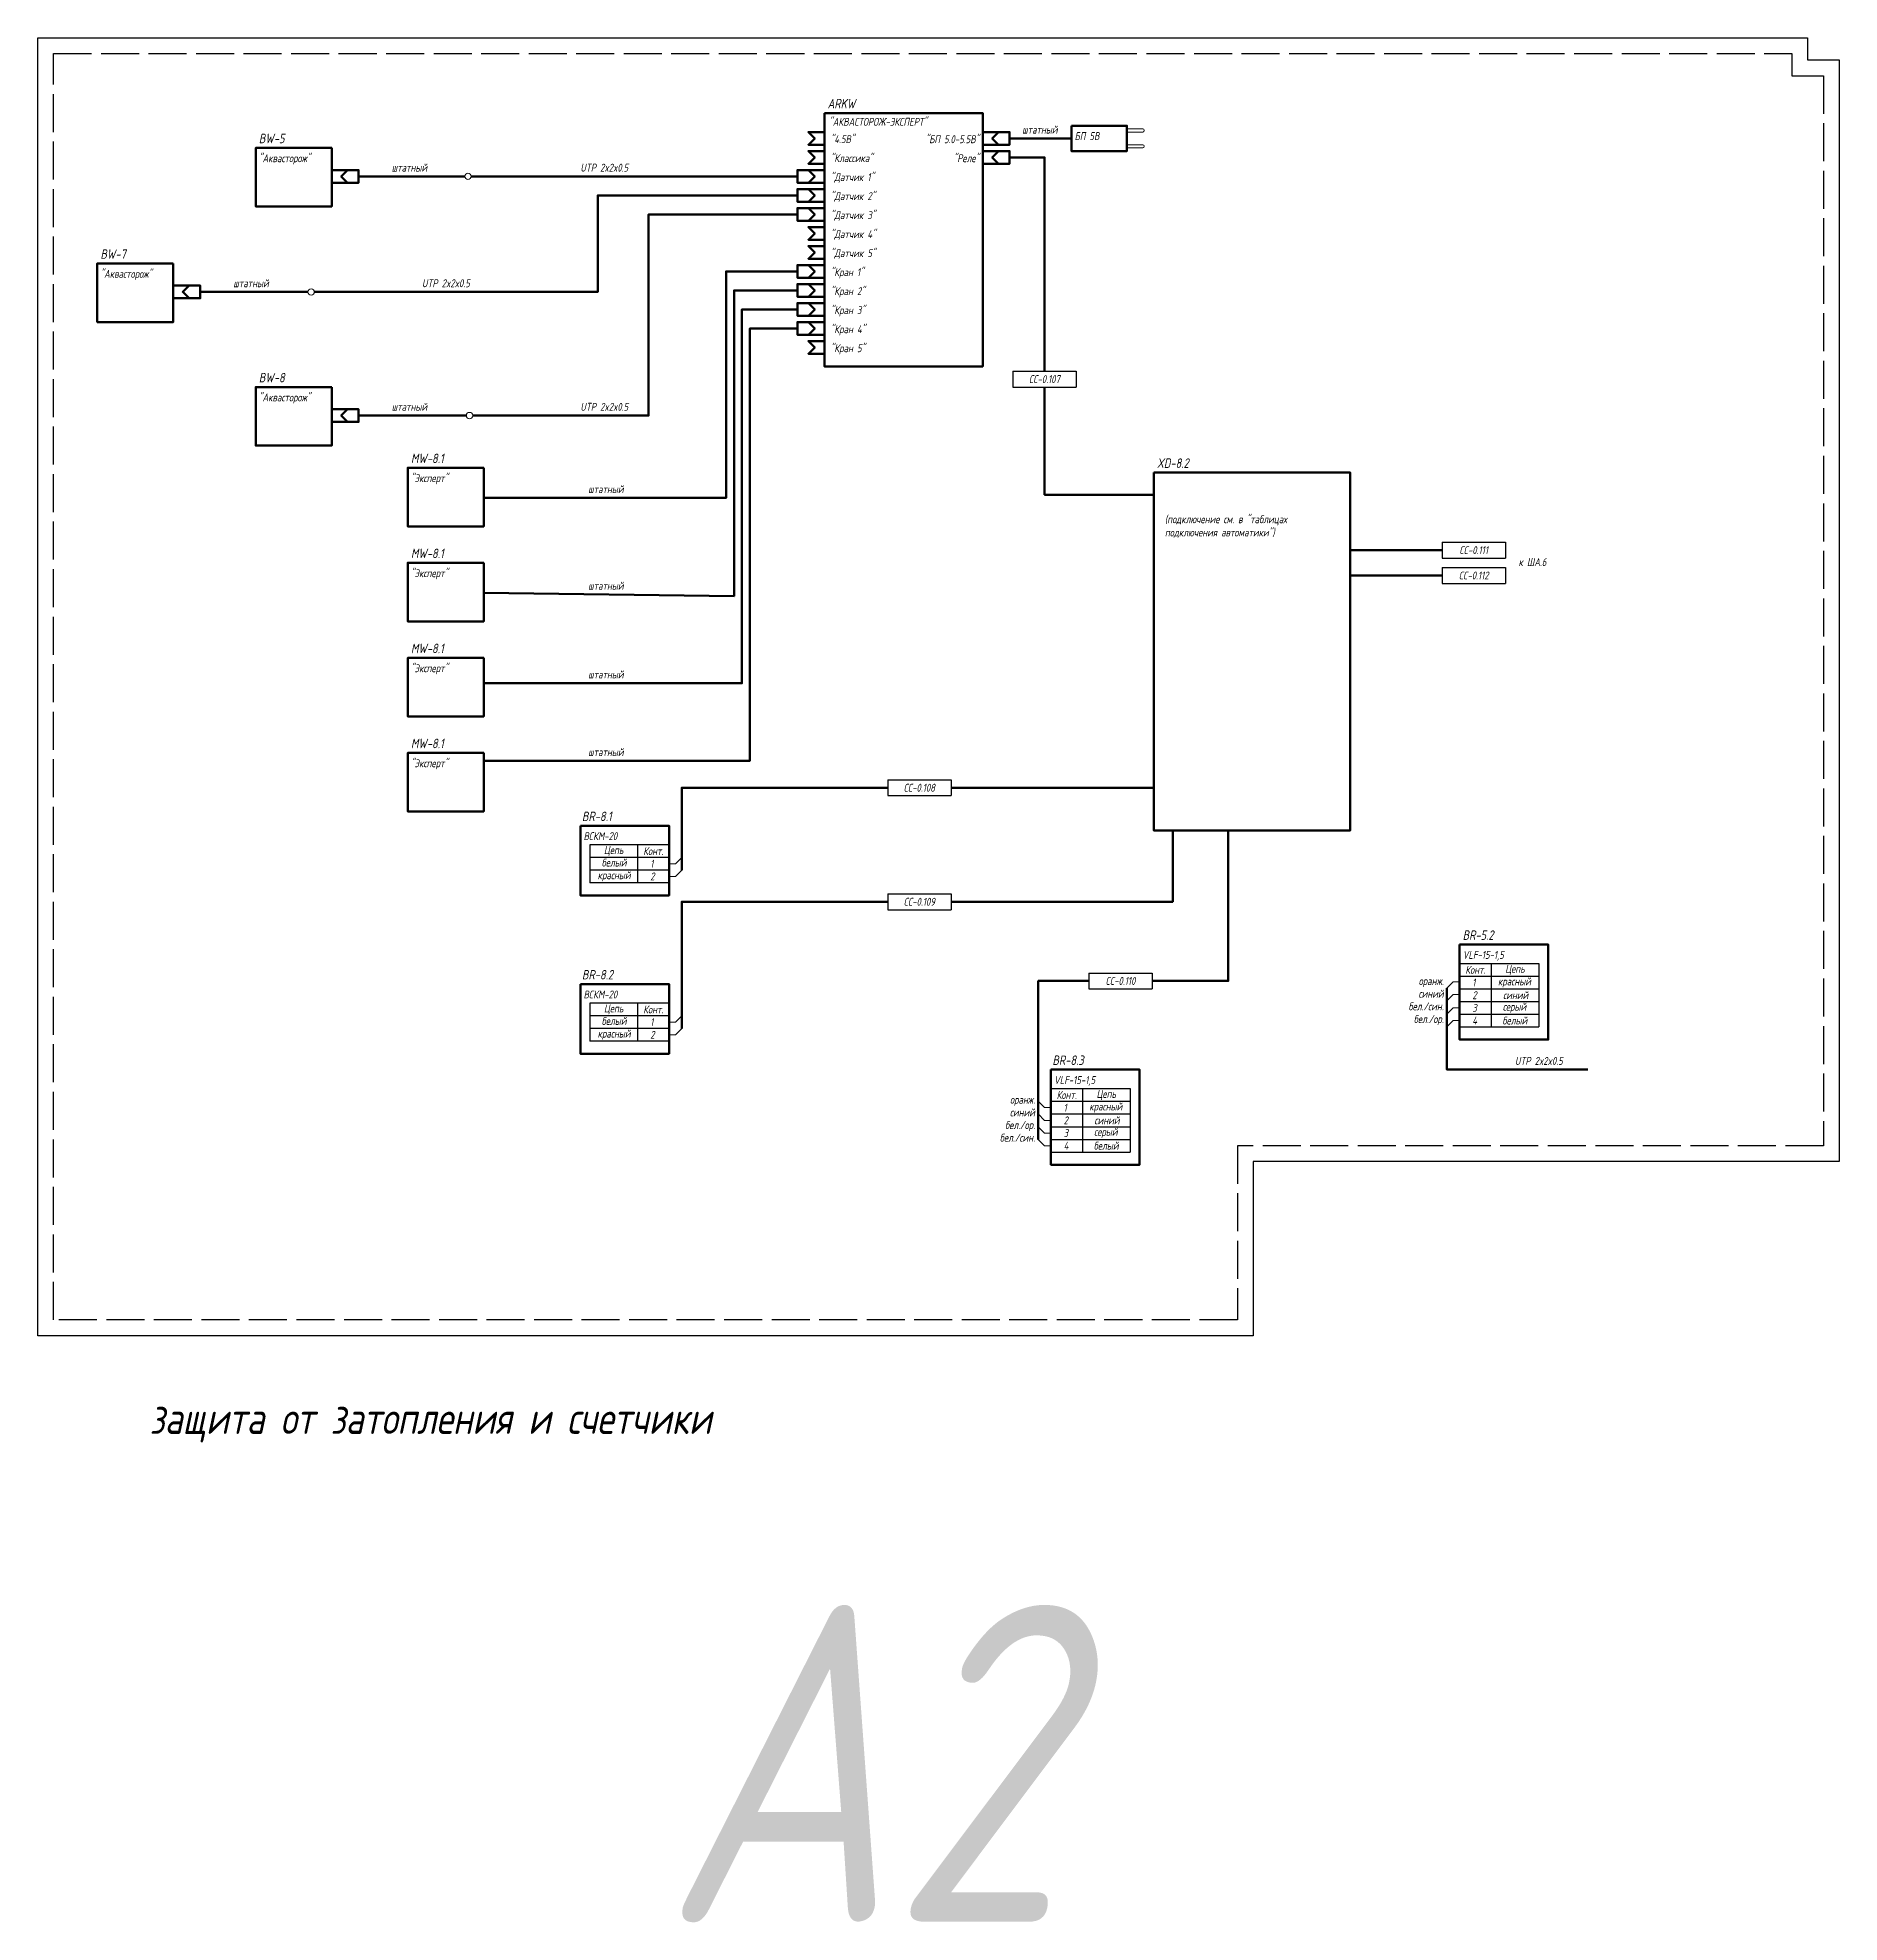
# Model space of a CAD drawing. Header units: millimetres. Extents: x 1422 to 2885, y -1408 to -789.
# Drawn here: x 1422 to 1990, y -1408 to -813 of the extents above; entities that cross this region are included whole.
import ezdxf
from ezdxf.enums import TextEntityAlignment as Align

# ---------------------------------------------------------------- set-up
doc = ezdxf.new("R2010")
doc.units = ezdxf.units.MM
doc.linetypes.add('ACAD_ISO02W100', pattern=[15, 12, -3])
doc.layers.add('noprint', color=2, linetype='Continuous', true_color=0xffff00, plot=False)
doc.styles.add('MtXpl_ISOCPEUR', font='isocpeui.ttf')
doc.styles.add('textstyle101', font='isocpeui.ttf', dxfattribs={"width": 0.8})
doc.styles.add('textstyle102', font='isocpeui.ttf', dxfattribs={"width": 0.8})
doc.styles.add('textstyle103', font='isocpeui.ttf', dxfattribs={"width": 0.8})
doc.styles.add('textstyle104', font='isocpeui.ttf', dxfattribs={"width": 0.8})
doc.styles.add('textstyle105', font='isocpeui.ttf', dxfattribs={"width": 0.8})
doc.styles.add('textstyle106', font='isocpeui.ttf', dxfattribs={"width": 0.8})
doc.styles.add('textstyle107', font='isocpeui.ttf', dxfattribs={"width": 0.8})
doc.styles.add('textstyle108', font='isocpeui.ttf', dxfattribs={"width": 0.8})
doc.styles.add('textstyle109', font='isocpeui.ttf', dxfattribs={"width": 0.8})
doc.styles.add('textstyle110', font='isocpeui.ttf', dxfattribs={"width": 0.8})
doc.styles.add('textstyle111', font='isocpeui.ttf', dxfattribs={"width": 0.8})
doc.styles.add('textstyle112', font='isocpeui.ttf', dxfattribs={"width": 0.8})
doc.styles.add('textstyle113', font='isocpeui.ttf', dxfattribs={"width": 0.8})
doc.styles.add('textstyle114', font='isocpeui.ttf', dxfattribs={"width": 0.8})
doc.styles.add('textstyle115', font='isocpeui.ttf', dxfattribs={"width": 0.8})
doc.styles.add('textstyle116', font='isocpeui.ttf', dxfattribs={"width": 0.8})
doc.styles.add('textstyle117', font='isocpeui.ttf', dxfattribs={"width": 0.8})
doc.styles.add('textstyle118', font='isocpeui.ttf', dxfattribs={"width": 0.8})
doc.styles.add('textstyle120', font='isocpeui.ttf', dxfattribs={"width": 0.8})
doc.styles.add('textstyle121', font='isocpeui.ttf', dxfattribs={"width": 0.8})
doc.styles.add('textstyle122', font='isocpeui.ttf', dxfattribs={"width": 0.8})
doc.styles.add('textstyle123', font='isocpeui.ttf', dxfattribs={"width": 0.8})
doc.styles.add('textstyle125', font='isocpeui.ttf', dxfattribs={"width": 0.8})
doc.styles.add('textstyle126', font='isocpeui.ttf', dxfattribs={"width": 0.8})
doc.styles.add('textstyle127', font='isocpeui.ttf', dxfattribs={"width": 0.8})
doc.styles.add('textstyle128', font='isocpeui.ttf', dxfattribs={"width": 0.8})
doc.styles.add('textstyle130', font='isocpeui.ttf', dxfattribs={"width": 0.8})
doc.styles.add('textstyle131', font='isocpeui.ttf', dxfattribs={"width": 0.8})
doc.styles.add('textstyle132', font='isocpeui.ttf', dxfattribs={"width": 0.8})
doc.styles.add('textstyle133', font='isocpeui.ttf', dxfattribs={"width": 0.8})
doc.styles.add('textstyle137', font='isocpeui.ttf', dxfattribs={"width": 0.8})
doc.styles.add('textstyle138', font='isocpeui.ttf', dxfattribs={"width": 0.8})
doc.styles.add('textstyle139', font='isocpeui.ttf', dxfattribs={"width": 0.8})
doc.styles.add('textstyle183', font='isocpeui.ttf', dxfattribs={"width": 0.8})
doc.styles.add('textstyle193', font='isocpeui.ttf', dxfattribs={"width": 0.8})
doc.styles.add('textstyle194', font='isocpeui.ttf', dxfattribs={"width": 0.8})
doc.styles.add('textstyle224', font='isocpeui.ttf', dxfattribs={"width": 0.8})
doc.styles.add('textstyle225', font='isocpeui.ttf', dxfattribs={"width": 0.8})
doc.styles.add('textstyle226', font='isocpeui.ttf', dxfattribs={"width": 0.8})
doc.styles.add('textstyle244', font='isocpeui.ttf', dxfattribs={"width": 0.8})
doc.styles.add('textstyle260', font='isocpeui.ttf', dxfattribs={"width": 0.8})
doc.styles.add('textstyle393', font='isocpeui.ttf', dxfattribs={"width": 0.8})
doc.styles.add('textstyle394', font='isocpeui.ttf', dxfattribs={"width": 0.8})
doc.styles.add('ГОСТ-ISOCPEUR', font='isocpeui.ttf', dxfattribs={"width": 0.8})

msp = doc.modelspace()

# ---------------------------------------------------------------- texts
at = {"width": 0.8}
for s, height, style, p in [('ARKW', 3, 'textstyle116', (1671, -835.03)), ('"АКВАСТОРОЖ-ЭКСПЕРТ"', 2.5, 'textstyle115', (1671.5, -840.53)), ('BW-5', 3, 'textstyle117', (1491.5, -846.03)), ('"4.5В"', 2.5, 'textstyle101', (1672, -846)), ('БП 5В', 2.5, 'textstyle138', (1749, -845.03)), ('"Аквасторож"', 2.5, 'textstyle118', (1491.5, -852.03)), ('"Классика"', 2.5, 'textstyle102', (1672, -852)), ('"Датчик 1"', 2.5, 'textstyle103', (1672, -858)), ('"Датчик 2"', 2.5, 'textstyle104', (1672, -864)), ('"Датчик 3"', 2.5, 'textstyle105', (1672, -870)), ('"Датчик 4"', 2.5, 'textstyle106', (1672, -876)), ('BW-7', 3, 'textstyle122', (1441.5, -882.53)), ('"Датчик 5"', 2.5, 'textstyle107', (1672, -882)), ('"Аквасторож"', 2.5, 'textstyle123', (1441.5, -888.53)), ('"Кран 1"', 2.5, 'textstyle108', (1672, -888)), ('"Кран 2"', 2.5, 'textstyle109', (1672, -894)), ('"Кран 3"', 2.5, 'textstyle110', (1672, -900)), ('"Кран 4"', 2.5, 'textstyle111', (1672, -906)), ('"Кран 5"', 2.5, 'textstyle112', (1672, -912)), ('BW-8', 3, 'textstyle127', (1491.5, -921.53)), ('"Аквасторож"', 2.5, 'textstyle128', (1491.5, -927.53)), ('MW-8.1', 3, 'textstyle132', (1539.5, -947.03)), ('XD-8.2', 3, 'textstyle194', (1775, -948.53)), ('"Эксперт"', 2.5, 'textstyle133', (1539.5, -953.03)), ('MW-8.1', 3, 'textstyle132', (1539.5, -977.03)), ('"Эксперт"', 2.5, 'textstyle133', (1539.5, -983.03)), ('MW-8.1', 3, 'textstyle132', (1539.5, -1007.03)), ('"Эксперт"', 2.5, 'textstyle133', (1539.5, -1013.03)), ('MW-8.1', 3, 'textstyle132', (1539.5, -1037.03)), ('"Эксперт"', 2.5, 'textstyle133', (1539.5, -1043.03)), ('BR-8.1', 3, 'textstyle225', (1593.5, -1060.03)), ('ВСКМ-20', 2.5, 'textstyle224', (1594, -1066.03)), ('2', 2.5, 'MtXpl_ISOCPEUR', (1615.05, -1078.75)), ('1', 2.5, 'MtXpl_ISOCPEUR', (1615.03, -1074.75)), ('BR-5.2', 3, 'textstyle225', (1871.5, -1097.53)), ('VLF-15-1,5', 2.5, 'textstyle224', (1871.5, -1103.53)), ('BR-8.2', 3, 'textstyle225', (1593.5, -1110.03)), ('1', 2.5, 'MtXpl_ISOCPEUR', (1874.53, -1112.25)), ('красный', 2.5, 'MtXpl_ISOCPEUR', (1882.64, -1111.88)), ('ВСКМ-20', 2.5, 'textstyle224', (1594, -1116.03)), ('2', 2.5, 'MtXpl_ISOCPEUR', (1874.55, -1116.25)), ('3', 2.5, 'MtXpl_ISOCPEUR', (1874.55, -1120.25)), ('серый', 2.5, 'MtXpl_ISOCPEUR', (1884.15, -1119.88)), ('синий', 2.5, 'MtXpl_ISOCPEUR', (1884.26, -1116.25)), ('1', 2.5, 'MtXpl_ISOCPEUR', (1615.03, -1124.75)), ('4', 2.5, 'MtXpl_ISOCPEUR', (1874.54, -1124.25)), ('белый', 2.5, 'MtXpl_ISOCPEUR', (1884.04, -1124.25)), ('2', 2.5, 'MtXpl_ISOCPEUR', (1615.05, -1128.75)), ('BR-8.3', 3, 'textstyle225', (1742, -1137.03)), ('VLF-15-1,5', 2.5, 'textstyle224', (1742.5, -1143.03)), ('2', 2.5, 'MtXpl_ISOCPEUR', (1745.55, -1155.75)), ('1', 2.5, 'MtXpl_ISOCPEUR', (1745.53, -1151.75)), ('красный', 2.5, 'MtXpl_ISOCPEUR', (1753.64, -1151.38)), ('синий', 2.5, 'MtXpl_ISOCPEUR', (1755.26, -1155.75)), ('3', 2.5, 'MtXpl_ISOCPEUR', (1745.55, -1159.75)), ('серый', 2.5, 'MtXpl_ISOCPEUR', (1755.15, -1159.38)), ('4', 2.5, 'MtXpl_ISOCPEUR', (1745.54, -1163.75)), ('белый', 2.5, 'MtXpl_ISOCPEUR', (1755.04, -1163.75))]:
    msp.add_text(s, height=height, dxfattribs=dict(at, style=style)).set_placement(p)
for s, style, p in [('"БП 5.0-5.5В"', 'textstyle113', (1718.88, -846.03)), ('"Реле"', 'textstyle114', (1718.88, -852.03)), ('оранж.', 'textstyle226', (1865.5, -1111.77)), ('бел./син.', 'textstyle226', (1865.5, -1119.77)), ('синий', 'textstyle226', (1865.5, -1115.77)), ('бел./ор.', 'textstyle226', (1865.5, -1123.77)), ('оранж.', 'textstyle226', (1736.5, -1149.23)), ('синий', 'textstyle226', (1736.5, -1153.23)), ('бел./син.', 'textstyle226', (1736.5, -1161.23)), ('бел./ор.', 'textstyle226', (1736.5, -1157.23))]:
    msp.add_text(s, height=2.5, dxfattribs=dict(at, style=style)).set_placement(p, align=Align.RIGHT)
for s, style, p in [('штатный', 'textstyle139', (1738.04, -843)), ('штатный', 'textstyle120', (1539.04, -855)), ('UTP 2x2x0.5', 'textstyle121', (1600.54, -855)), ('штатный', 'textstyle125', (1489.04, -891.5)), ('UTP 2x2x0.5', 'textstyle126', (1550.54, -891.5)), ('штатный', 'textstyle130', (1539.04, -930.5)), ('UTP 2x2x0.5', 'textstyle131', (1600.54, -930.5)), ('штатный', 'textstyle137', (1601.04, -956.5)), ('к ША.6', 'textstyle183', (1893.54, -979.5)), ('штатный', 'textstyle137', (1601.04, -987)), ('штатный', 'textstyle137', (1601.04, -1015)), ('штатный', 'textstyle137', (1601.04, -1039.5)), ('красный', 'MtXpl_ISOCPEUR', (1603.64, -1078.38)), ('белый', 'MtXpl_ISOCPEUR', (1603.64, -1074.38)), ('белый', 'MtXpl_ISOCPEUR', (1603.64, -1124.38)), ('красный', 'MtXpl_ISOCPEUR', (1603.64, -1128.38)), ('UTP 2x2x0.5', 'textstyle244', (1895.54, -1137))]:
    msp.add_text(s, height=2.5, dxfattribs=dict(at, style=style)).set_placement(p, align=Align.CENTER)
at = {"insert": (1777.5, -963.5), "char_height": 2.5, "attachment_point": 1, "style": 'ГОСТ-ISOCPEUR'}
msp.add_mtext_dynamic_manual_height_columns('(подключение см. в "таблицах\\Pподключения автоматики")', width=52, gutter_width=12.5, heights=[0], dxfattribs=at)
at = {"char_height": 2.5, "attachment_point": 5}
for s, insert, width, style in [('Цепь', (1603.5, -1069.5), 15, 'textstyle394'), ('Конт.', (1616, -1069.5), 10, 'textstyle393'), ('Конт.', (1875.5, -1107), 10, 'textstyle393'), ('Цепь', (1888, -1107), 15, 'textstyle394'), ('Цепь', (1603.5, -1119.5), 15, 'textstyle394'), ('Конт.', (1616, -1119.5), 10, 'textstyle393'), ('Конт.', (1746.5, -1146.5), 10, 'textstyle393'), ('Цепь', (1759, -1146.5), 15, 'textstyle394')]:
    msp.add_mtext(s, dxfattribs=dict(at, insert=insert, width=width, style=style))
at = {"layer": 'noprint', "width": 0.8}
for s, height, style, p in [('защита от затопления и счетчики', 10, 'textstyle193', (1457, -1253.5)), ('А2', 100, 'textstyle260', (1618.64, -1407.48))]:
    msp.add_text(s, height=height, dxfattribs=dict(at, style=style)).set_placement(p)

# ---------------------------------------------------------------- blocks, each defined once
blk = doc.blocks.new('*T41')
at = {"color": 0, "linetype": 'ByBlock', "lineweight": -2, "transparency": 16777216}
for p, q in [((0, 0), (20, 0)), ((0, 0), (0, -5)), ((20, 0), (20, -5)), ((0, -5), (20, -5))]:
    blk.add_line(p, q, dxfattribs=at)
at = {"color": 0, "transparency": 16777216, "insert": (10, -2.5), "char_height": 2.5, "width": 19, "attachment_point": 5, "style": 'ГОСТ-ISOCPEUR'}
blk.add_mtext('{СС-0.107}', dxfattribs=at)
blk = doc.blocks.new('*T44')
at = {"color": 0, "linetype": 'ByBlock', "lineweight": -2, "transparency": 16777216}
for p, q in [((0, 0), (20, 0)), ((0, 0), (0, -5)), ((20, 0), (20, -5)), ((0, -5), (20, -5))]:
    blk.add_line(p, q, dxfattribs=at)
at = {"color": 0, "transparency": 16777216, "insert": (10, -2.5), "char_height": 2.5, "width": 19, "attachment_point": 5, "style": 'ГОСТ-ISOCPEUR'}
blk.add_mtext('{СС-0.110}', dxfattribs=at)
blk = doc.blocks.new('*T47')
at = {"color": 0, "linetype": 'ByBlock', "lineweight": -2, "transparency": 16777216}
for p, q in [((0, 0), (20, 0)), ((0, 0), (0, -5)), ((20, 0), (20, -5)), ((0, -5), (20, -5))]:
    blk.add_line(p, q, dxfattribs=at)
at = {"color": 0, "transparency": 16777216, "insert": (10, -2.5), "char_height": 2.5, "width": 19, "attachment_point": 5, "style": 'ГОСТ-ISOCPEUR'}
blk.add_mtext('{СС-0.108}', dxfattribs=at)
blk = doc.blocks.new('*T51')
at = {"color": 0, "linetype": 'ByBlock', "lineweight": -2, "transparency": 16777216}
for p, q in [((0, 0), (20, 0)), ((0, 0), (0, -5)), ((20, 0), (20, -5)), ((0, -5), (20, -5))]:
    blk.add_line(p, q, dxfattribs=at)
at = {"color": 0, "transparency": 16777216, "insert": (10, -2.5), "char_height": 2.5, "width": 19, "attachment_point": 5, "style": 'ГОСТ-ISOCPEUR'}
blk.add_mtext('СС-0.109', dxfattribs=at)
blk = doc.blocks.new('*T56')
at = {"color": 0, "linetype": 'ByBlock', "lineweight": -2, "transparency": 16777216}
for p, q in [((0, 0), (20, 0)), ((0, 0), (0, -5)), ((20, 0), (20, -5)), ((0, -5), (20, -5))]:
    blk.add_line(p, q, dxfattribs=at)
at = {"color": 0, "transparency": 16777216, "insert": (10, -2.5), "char_height": 2.5, "width": 19, "attachment_point": 5, "style": 'ГОСТ-ISOCPEUR'}
blk.add_mtext('{СС-0.111}', dxfattribs=at)
blk = doc.blocks.new('*T57')
at = {"color": 0, "linetype": 'ByBlock', "lineweight": -2, "transparency": 16777216}
for p, q in [((0, 0), (20, 0)), ((0, 0), (0, -5)), ((20, 0), (20, -5)), ((0, -5), (20, -5))]:
    blk.add_line(p, q, dxfattribs=at)
at = {"color": 0, "transparency": 16777216, "insert": (10, -2.5), "char_height": 2.5, "width": 19, "attachment_point": 5, "style": 'ГОСТ-ISOCPEUR'}
blk.add_mtext('{СС-0.112}', dxfattribs=at)

# ---------------------------------------------------------------- linework, layer by layer
at = {"lineweight": 50}
for p, q in [((1728.5, -844.5), (1748, -844.5)), ((1523, -856.5), (1556.5, -856.5)), ((1558.5, -856.5), (1661.5, -856.5)), ((1473, -893), (1507, -893)), ((1523, -932), (1557, -932))]:
    msp.add_line(p, q, dxfattribs=at)
at = {"lineweight": 13}
for p, q in [((1765.5, -841.5), (1770.5, -841.5)), ((1765.5, -842.5), (1770.5, -842.5)), ((1765.5, -846.5), (1770.5, -846.5)), ((1765.5, -847.5), (1770.5, -847.5))]:
    msp.add_line(p, q, dxfattribs=at)
at = {"color": 0, "lineweight": -2}
for p, q in [((1621, -1067.5), (1596, -1067.5)), ((1596, -1067.5), (1596, -1079.5)), ((1611, -1067.5), (1611, -1079.5)), ((1621, -1071.5), (1596, -1071.5)), ((1621, -1075.5), (1596, -1075.5)), ((1621, -1079.5), (1596, -1079.5)), ((1870.5, -1105), (1895.5, -1105)), ((1870.5, -1105), (1870.5, -1125)), ((1880.5, -1105), (1880.5, -1125)), ((1895.5, -1105), (1895.5, -1125)), ((1870.5, -1109), (1895.5, -1109)), ((1621, -1117.5), (1596, -1117.5)), ((1596, -1117.5), (1596, -1129.5)), ((1611, -1117.5), (1611, -1129.5)), ((1870.5, -1113), (1895.5, -1113)), ((1870.5, -1117), (1895.5, -1117)), ((1621, -1121.5), (1596, -1121.5)), ((1870.5, -1121), (1895.5, -1121)), ((1621, -1125.5), (1596, -1125.5)), ((1621, -1129.5), (1596, -1129.5)), ((1870.5, -1125), (1895.5, -1125)), ((1741.5, -1144.5), (1766.5, -1144.5)), ((1741.5, -1144.5), (1741.5, -1164.5)), ((1751.5, -1144.5), (1751.5, -1164.5)), ((1766.5, -1144.5), (1766.5, -1164.5)), ((1741.5, -1148.5), (1766.5, -1148.5)), ((1741.5, -1152.5), (1766.5, -1152.5)), ((1741.5, -1156.5), (1766.5, -1156.5)), ((1741.5, -1160.5), (1766.5, -1160.5)), ((1741.5, -1164.5), (1766.5, -1164.5))]:
    msp.add_line(p, q, dxfattribs=at)
at = {"lineweight": 70}
for points in [[(1670, -836.5), (1670, -916.5), (1720, -916.5), (1720, -836.5)], [(1748, -840.5), (1748, -848.5), (1765.5, -848.5), (1765.5, -840.5)], [(1514.5, -847.5), (1514.5, -866), (1490.5, -866), (1490.5, -847.5)], [(1464.5, -884), (1464.5, -902.5), (1440.5, -902.5), (1440.5, -884)], [(1514.5, -923), (1514.5, -941.5), (1490.5, -941.5), (1490.5, -923)], [(1562.5, -948.5), (1562.5, -967), (1538.5, -967), (1538.5, -948.5)], [(1774, -950), (1774, -1063), (1836, -1063), (1836, -950)], [(1562.5, -978.5), (1562.5, -997), (1538.5, -997), (1538.5, -978.5)], [(1562.5, -1008.5), (1562.5, -1027), (1538.5, -1027), (1538.5, -1008.5)], [(1562.5, -1038.5), (1562.5, -1057), (1538.5, -1057), (1538.5, -1038.5)], [(1593, -1061.5), (1593, -1083.5), (1621, -1083.5), (1621, -1061.5)], [(1870.5, -1099), (1870.5, -1129), (1898.5, -1129), (1898.5, -1099)], [(1593, -1111.5), (1593, -1133.5), (1621, -1133.5), (1621, -1111.5)], [(1741.5, -1138.5), (1741.5, -1168.5), (1769.5, -1168.5), (1769.5, -1138.5)]]:
    msp.add_lwpolyline(points, close=True, dxfattribs=at)
at = {"lineweight": 50}
for points in [[(1670, -846.5), (1665, -846.5), (1667, -844.5), (1665, -842.5), (1670, -842.5)], [(1720, -842.5), (1725, -842.5), (1723, -844.5), (1725, -846.5), (1720, -846.5)], [(1723, -844.5), (1725, -842.5), (1728.5, -842.5), (1728.5, -846.5), (1725, -846.5)], [(1670, -852.5), (1665, -852.5), (1667, -850.5), (1665, -848.5), (1670, -848.5)], [(1720, -848.5), (1725, -848.5), (1723, -850.5), (1725, -852.5), (1720, -852.5)], [(1723, -850.5), (1725, -848.5), (1728.5, -848.5), (1728.5, -852.5), (1725, -852.5)], [(1514.5, -854.5), (1519.5, -854.5), (1517.5, -856.5), (1519.5, -858.5), (1514.5, -858.5)], [(1517.5, -856.5), (1519.5, -854.5), (1523, -854.5), (1523, -858.5), (1519.5, -858.5)], [(1667, -856.5), (1665, -854.5), (1661.5, -854.5), (1661.5, -858.5), (1665, -858.5)], [(1670, -858.5), (1665, -858.5), (1667, -856.5), (1665, -854.5), (1670, -854.5)], [(1667, -862.5), (1665, -860.5), (1661.5, -860.5), (1661.5, -864.5), (1665, -864.5)], [(1670, -864.5), (1665, -864.5), (1667, -862.5), (1665, -860.5), (1670, -860.5)], [(1667, -868.5), (1665, -866.5), (1661.5, -866.5), (1661.5, -870.5), (1665, -870.5)], [(1670, -870.5), (1665, -870.5), (1667, -868.5), (1665, -866.5), (1670, -866.5)], [(1670, -876.5), (1665, -876.5), (1667, -874.5), (1665, -872.5), (1670, -872.5)], [(1670, -882.5), (1665, -882.5), (1667, -880.5), (1665, -878.5), (1670, -878.5)], [(1667, -886.5), (1665, -884.5), (1661.5, -884.5), (1661.5, -888.5), (1665, -888.5)], [(1670, -888.5), (1665, -888.5), (1667, -886.5), (1665, -884.5), (1670, -884.5)], [(1464.5, -891), (1469.5, -891), (1467.5, -893), (1469.5, -895), (1464.5, -895)], [(1467.5, -893), (1469.5, -891), (1473, -891), (1473, -895), (1469.5, -895)], [(1667, -892.5), (1665, -890.5), (1661.5, -890.5), (1661.5, -894.5), (1665, -894.5)], [(1670, -894.5), (1665, -894.5), (1667, -892.5), (1665, -890.5), (1670, -890.5)], [(1667, -898.5), (1665, -896.5), (1661.5, -896.5), (1661.5, -900.5), (1665, -900.5)], [(1670, -900.5), (1665, -900.5), (1667, -898.5), (1665, -896.5), (1670, -896.5)], [(1667, -904.5), (1665, -902.5), (1661.5, -902.5), (1661.5, -906.5), (1665, -906.5)], [(1670, -906.5), (1665, -906.5), (1667, -904.5), (1665, -902.5), (1670, -902.5)], [(1670, -912.5), (1665, -912.5), (1667, -910.5), (1665, -908.5), (1670, -908.5)], [(1514.5, -930), (1519.5, -930), (1517.5, -932), (1519.5, -934), (1514.5, -934)], [(1517.5, -932), (1519.5, -930), (1523, -930), (1523, -934), (1519.5, -934)]]:
    msp.add_lwpolyline(points, close=True, dxfattribs=at)
at = {"lineweight": 50, "flags": 128}
for points in [[(1728.5, -850.5), (1739.5, -850.5), (1739.5, -918)], [(1509, -893), (1598.5, -893), (1598.5, -862.5), (1661.5, -862.5)], [(1559, -932), (1614.5, -932), (1614.5, -868.5), (1661.5, -868.5)], [(1562.5, -958), (1639, -958), (1639, -886.5), (1661.5, -886.5)], [(1661.5, -892.5), (1641.5, -892.5), (1641.5, -989), (1562.5, -988)], [(1661.5, -898.5), (1644, -898.5), (1644, -1016.5), (1562.5, -1016.5)], [(1661.5, -904.5), (1646.5, -904.5), (1646.5, -1041), (1562.5, -1041)], [(1739.5, -923), (1739.5, -957), (1774, -957)], [(1836, -974.5), (1865, -974.5)], [(1836, -982.5), (1865, -982.5)], [(1625, -1075.5), (1625, -1049.5), (1690, -1049.5)], [(1710, -1049.5), (1774, -1049.5)], [(1710, -1085.5), (1780, -1085.5), (1780, -1063)], [(1773.5, -1110.5), (1797.5, -1110.5), (1797.5, -1063)], [(1625, -1125.5), (1625, -1085.5), (1690, -1085.5)], [(1737.5, -1160.5), (1737.5, -1110.5), (1753.5, -1110.5)], [(1866.5, -1112.77), (1866.5, -1138.5), (1911, -1138.5)]]:
    msp.add_lwpolyline(points, dxfattribs=at)
at = {"lineweight": 13}
for points in [[(1621, -1073.5), (1623, -1073.5), (1625, -1071.5)], [(1621, -1077.5), (1623, -1077.5), (1625, -1075.5)], [(1870.5, -1110.77), (1868.5, -1110.77), (1866.5, -1112.77)], [(1870.5, -1114.77), (1868.5, -1114.77), (1866.5, -1116.77)], [(1621, -1123.5), (1623, -1123.5), (1625, -1121.5)], [(1870.5, -1119), (1868.5, -1119), (1866.5, -1121)], [(1870.5, -1123), (1868.5, -1123), (1866.5, -1125)], [(1621, -1127.5), (1623, -1127.5), (1625, -1125.5)], [(1741.5, -1150.5), (1739.5, -1150.5), (1737.5, -1148.5)], [(1741.5, -1154.5), (1739.5, -1154.5), (1737.5, -1152.5)], [(1741.5, -1158.5), (1739.5, -1158.5), (1737.5, -1156.5)], [(1741.5, -1162.5), (1739.5, -1162.5), (1737.5, -1160.5)]]:
    msp.add_lwpolyline(points, dxfattribs=at)
for centre in [(1557.5, -856.5), (1508, -893), (1558, -932)]:
    msp.add_circle(centre, 1, dxfattribs=at)
for centre in [(1770.5, -842), (1770.5, -847)]:
    msp.add_arc(centre, 0.5, 270, 90, dxfattribs=at)
at = {"layer": 'noprint'}
msp.add_lwpolyline([(1421.69, -812.72), (1980.38, -812.72), (1980.38, -819.72), (1990.38, -819.72), (1990.38, -1167.5), (1805.38, -1167.5), (1805.38, -1222.5), (1421.69, -1222.5)], close=True, dxfattribs=at)
at = {"layer": 'noprint', "linetype": 'ACAD_ISO02W100'}
msp.add_lwpolyline([(1426.69, -817.72), (1975.38, -817.72), (1975.38, -824.72), (1985.38, -824.72), (1985.38, -1162.5), (1800.38, -1162.5), (1800.38, -1217.5), (1426.69, -1217.5)], close=True, dxfattribs=at)

# ---------------------------------------------------------------- block references
for name, p in [('*T41', (1729.5, -918)), ('*T56', (1865, -972)), ('*T57', (1865, -980)), ('*T47', (1690, -1047)), ('*T51', (1690, -1083)), ('*T44', (1753.5, -1108))]:
    msp.add_blockref(name, p)

msp.set_redraw_order([(e.dxf.handle, doc.entitydb.next_handle()) for e in msp.query("TEXT MTEXT ATTDEF DIMENSION ARC_DIMENSION")])  # texts and dimensions are drawn at this point

doc.saveas('drawing.dxf')
